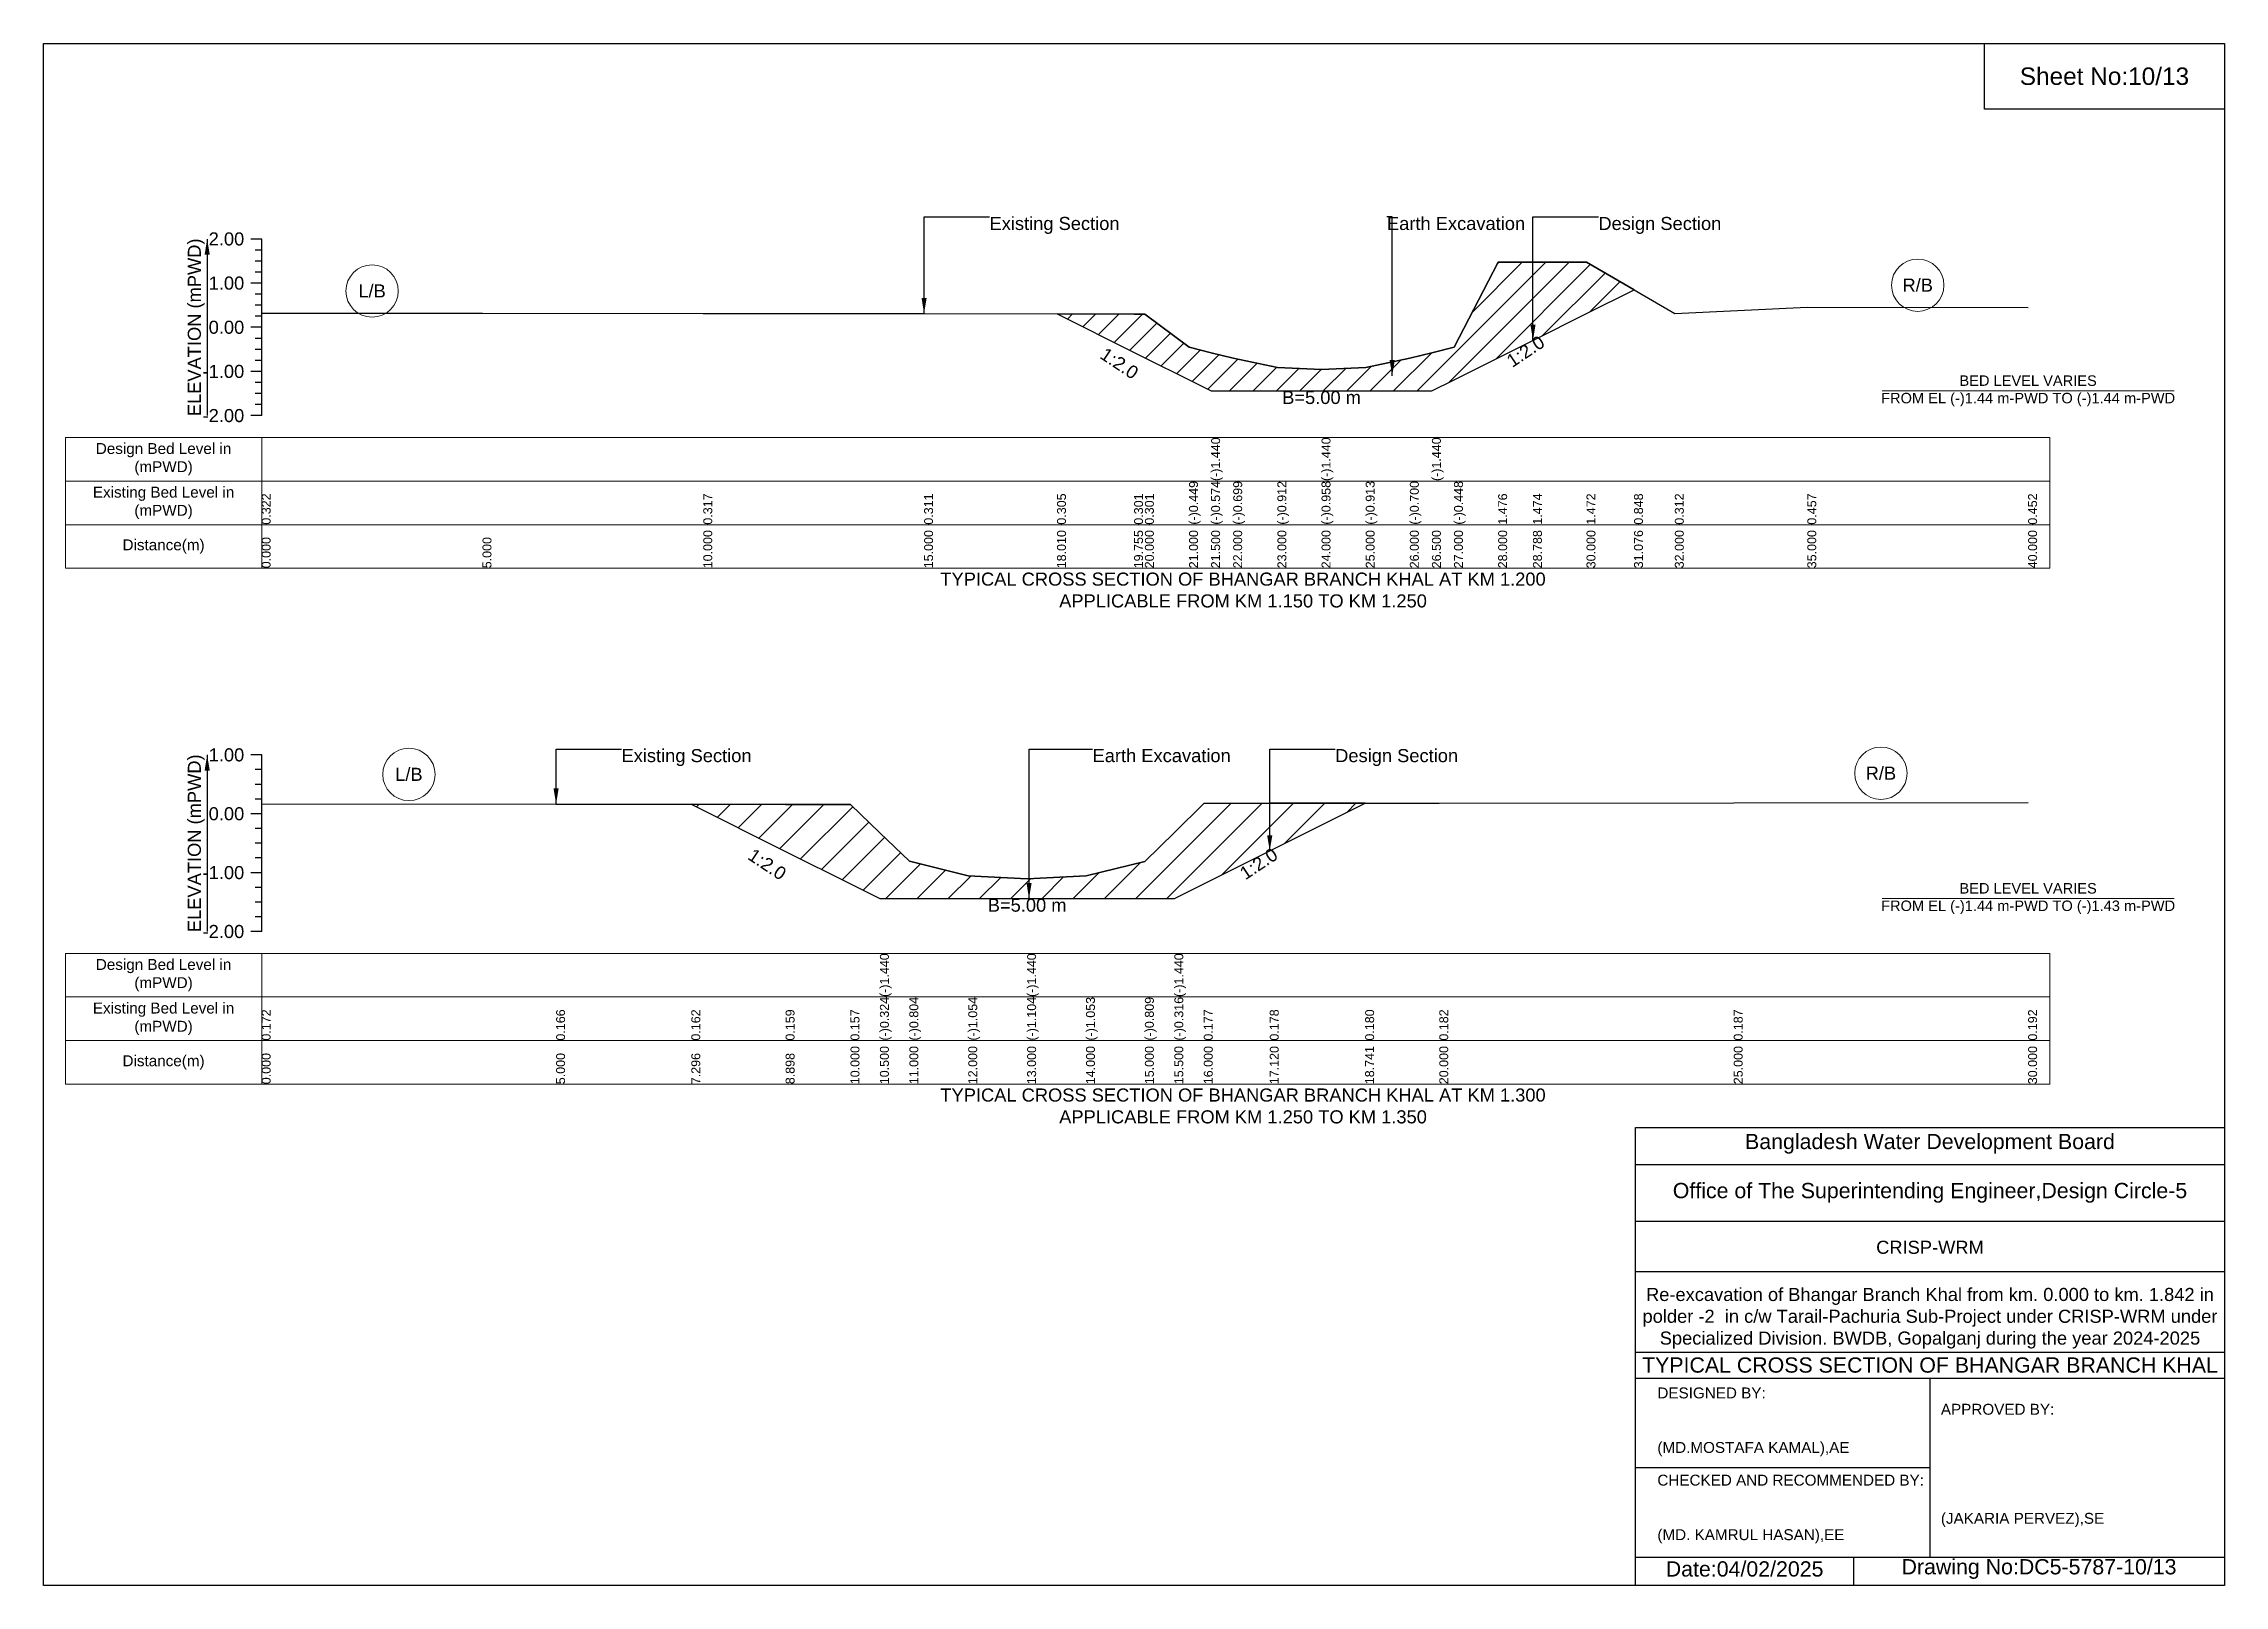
# Model space of a CAD drawing. Header units: inches. Extents: x 91000 to 238000, y -13637 to 0.
# Drawn here: x 190000 to 198000, y -5656 to 0 of the extents above; entities that cross this region are included whole.
import ezdxf

# ---------------------------------------------------------------- set-up
doc = ezdxf.new("R2010")
doc.units = ezdxf.units.IN
doc.header["$LTSCALE"] = 7
doc.header["$MEASUREMENT"] = 0
for name, color, linetype, lineweight in [('Cross section Data Border', 7, 'Continuous', 9), ('Cross Section Labels', 7, 'Continuous', 9), ('Existing_Bed_Level for Xsection', 7, 'Continuous', 25)]:
    doc.layers.add(name, color=color, linetype=linetype, lineweight=lineweight)
doc.styles.get("Standard").update_dxf_attribs({"font": 'arial.ttf'})
doc.dimstyles.get("Standard").update_dxf_attribs({"dimtxt": 0.18, "dimasz": 0.18, "dimexe": 0.18, "dimexo": 0.0625, "dimgap": 0.09, "dimtad": 0, "dimtih": 1, "dimtoh": 1, "dimdec": 4, "dimzin": 0, "dimdsep": 46, "dimtxsty": 'Standard', "dimcen": 0.09, "dimadec": 0, "dimazin": 0, "dimtfac": 1, "dimtdec": 4, "dimtofl": 0, "dimtmove": 0, "dimatfit": 3, "dimfxl": 1, "dimtolj": 1, "dimtzin": 0, "dimarcsym": 0})

msp = doc.modelspace()

# ---------------------------------------------------------------- texts
at = {"attachment_point": 5}
for s, insert, char_height in [('Sheet No:10/13', (197560, -120), 64), ('Bangladesh Water Development Board', (196920, -4036), 56), ('Office of The Superintending Engineer,Design Circle-5', (196920, -4216), 56)]:
    msp.add_mtext(s, dxfattribs=dict(at, insert=insert, char_height=char_height))
for s, insert, char_height, width, attachment_point in [('CRISP-WRM', (196920, -4416), 48, 2240, 5), ('Re-excavation of Bhangar Branch Khal from km. 0.000 to km. 1.842 in polder -2  in c/w Tarail-Pachuria Sub-Project under CRISP-WRM under Specialized Division. BWDB, Gopalganj during the year 2024-2025', (196920, -4676), 48, 2160, 5), ('TYPICAL CROSS SECTION OF BHANGAR BRANCH KHAL', (196920, -4848), 56, 2240, 5), ('DESIGNED BY:^J^J^J(MD.MOSTAFA KAMAL),AE', (195920, -5056), 40, 1120, 4), ('APPROVED BY:^J^J^J^J^J^J(JAKARIA PERVEZ),SE', (196960, -5216), 40, 1120, 4), ('CHECKED AND RECOMMENDED BY:^J^J^J(MD. KAMRUL HASAN),EE', (195920, -5376), 40, 1120, 4), ('Date:04/02/2025', (196240, -5596), 56, 1120, 5), ('Drawing No:DC5-5787-10/13', (197320, -5596), 56, 1760, 5)]:
    msp.add_mtext(s, dxfattribs=dict(insert=insert, char_height=char_height, width=width, attachment_point=attachment_point))
at = {"layer": 'Cross section Data Border', "char_height": 40, "width": 640, "attachment_point": 5}
for s, insert in [('Design Bed Level in (mPWD)', (190440, -1524.8)), ('Existing Bed Level in (mPWD)', (190440, -1684.8)), ('Distance(m)', (190440, -1844.8)), ('Design Bed Level in (mPWD)', (190440, -3417.5)), ('Existing Bed Level in (mPWD)', (190440, -3577.5)), ('Distance(m)', (190440, -3737.5))]:
    msp.add_mtext(s, dxfattribs=dict(at, insert=insert))
at = {"layer": 'Cross Section Labels'}
for s, insert, char_height, attachment_point in [('Existing Section', (193470, -635.8), 48, 1), ('Earth Excavation', (194928, -635.8), 48, 1), ('Design Section', (195703.6, -635.8), 48, 1), ('R/B', (196875, -886.2), 48, 5), ('L/B', (191205, -907.6), 48, 5), ('B=5.00 m', (194688, -1274.1), 48, 2), ('BED LEVEL VARIES ^JFROM EL (-)1.44 m-PWD TO (-)1.44 m-PWD', (197280, -1274.1), 38.4, 5), ('TYPICAL CROSS SECTION OF BHANGAR BRANCH KHAL AT KM 1.200^JAPPLICABLE FROM KM 1.150 TO KM 1.250', (194400, -2004.8), 48, 5), ('Existing Section', (192120, -2587.9), 48, 1), ('Earth Excavation', (193848, -2587.9), 48, 1), ('Design Section', (194738, -2587.9), 48, 1), ('L/B', (191340, -2681), 48, 5), ('R/B', (196740, -2676.6), 48, 5), ('BED LEVEL VARIES ^JFROM EL (-)1.44 m-PWD TO (-)1.43 m-PWD', (197280, -3136.6), 38.4, 5), ('B=5.00 m', (193608, -3136.6), 48, 2), ('TYPICAL CROSS SECTION OF BHANGAR BRANCH KHAL AT KM 1.300^JAPPLICABLE FROM KM 1.250 TO KM 1.350', (194400, -3897.5), 48, 5)]:
    msp.add_mtext(s, dxfattribs=dict(at, insert=insert, char_height=char_height, attachment_point=attachment_point))
at = {"layer": 'Cross Section Labels', "char_height": 48, "attachment_point": 2}
for insert, rotation in [((195423.1, -1109), 33.69007), ((193959.8, -1153), 326.30993), ((192668, -2990.6), 326.30993), ((194444, -2988.6), 33.69007)]:
    msp.add_mtext('1:2.0', dxfattribs=dict(at, insert=insert, rotation=rotation))
at = {"layer": 'Existing_Bed_Level for Xsection', "rotation": 90}
for s, insert, char_height, attachment_point in [('ELEVATION (mPWD)', (190560, -1040.8), 48, 5), ('(-)1.440', (194283, -1604.8), 32.8, 1), ('(-)1.440', (194688, -1604.8), 32.8, 1), ('(-)1.440', (195093, -1604.8), 32.8, 1), ('0.322', (190800, -1764.8), 32.8, 1), ('0.317', (192420, -1764.8), 32.8, 1), ('0.311', (193230, -1764.8), 32.8, 1), ('0.305', (193717.6, -1764.8), 32.8, 1), ('0.301', (194000.3, -1764.8), 32.8, 1), ('0.301', (194040, -1764.8), 32.8, 1), ('(-)0.449', (194202, -1764.8), 32.8, 1), ('(-)0.574', (194283, -1764.8), 32.8, 1), ('(-)0.699', (194364, -1764.8), 32.8, 1), ('(-)0.912', (194526, -1764.8), 32.8, 1), ('(-)0.958', (194688, -1764.8), 32.8, 1), ('(-)0.913', (194850, -1764.8), 32.8, 1), ('(-)0.700', (195012, -1764.8), 32.8, 1), ('(-)0.448', (195174, -1764.8), 32.8, 1), ('1.476', (195336, -1764.8), 32.8, 1), ('1.474', (195463.6, -1764.8), 32.8, 1), ('1.472', (195660, -1764.8), 32.8, 1), ('0.848', (195834.3, -1764.8), 32.8, 1), ('0.312', (195984, -1764.8), 32.8, 1), ('0.457', (196470, -1764.8), 32.8, 1), ('0.452', (197280, -1764.8), 32.8, 1), ('0.000', (190800, -1924.8), 32.8, 1), ('5.000', (191610, -1924.8), 32.8, 1), ('10.000', (192420, -1924.8), 32.8, 1), ('15.000', (193230, -1924.8), 32.8, 1), ('18.010', (193717.6, -1924.8), 32.8, 1), ('19.755', (194000.3, -1924.8), 32.8, 1), ('20.000', (194040, -1924.8), 32.8, 1), ('21.000', (194202, -1924.8), 32.8, 1), ('21.500', (194283, -1924.8), 32.8, 1), ('22.000', (194364, -1924.8), 32.8, 1), ('23.000', (194526, -1924.8), 32.8, 1), ('24.000', (194688, -1924.8), 32.8, 1), ('25.000', (194850, -1924.8), 32.8, 1), ('26.000', (195012, -1924.8), 32.8, 1), ('26.500', (195093, -1924.8), 32.8, 1), ('27.000', (195174, -1924.8), 32.8, 1), ('28.000', (195336, -1924.8), 32.8, 1), ('28.788', (195463.6, -1924.8), 32.8, 1), ('30.000', (195660, -1924.8), 32.8, 1), ('31.076', (195834.3, -1924.8), 32.8, 1), ('32.000', (195984, -1924.8), 32.8, 1), ('35.000', (196470, -1924.8), 32.8, 1), ('40.000', (197280, -1924.8), 32.8, 1), ('ELEVATION (mPWD)', (190560, -2933.5), 48, 5), ('(-)1.440', (193068, -3497.5), 32.8, 1), ('(-)1.440', (193608, -3497.5), 32.8, 1), ('(-)1.440', (194148, -3497.5), 32.8, 1), ('(-)0.324', (193068, -3657.5), 32.8, 1), ('(-)0.804', (193176, -3657.5), 32.8, 1), ('(-)1.054', (193392, -3657.5), 32.8, 1), ('(-)1.104', (193608, -3657.5), 32.8, 1), ('(-)1.053', (193824, -3657.5), 32.8, 1), ('(-)0.809', (194040, -3657.5), 32.8, 1), ('(-)0.316', (194148, -3657.5), 32.8, 1), ('0.172', (190800, -3657.5), 32.8, 1), ('0.166', (191880, -3657.5), 32.8, 1), ('0.162', (192376, -3657.5), 32.8, 1), ('0.159', (192722, -3657.5), 32.8, 1), ('0.157', (192960, -3657.5), 32.8, 1), ('0.177', (194256, -3657.5), 32.8, 1), ('0.178', (194498, -3657.5), 32.8, 1), ('0.180', (194848, -3657.5), 32.8, 1), ('0.182', (195120, -3657.5), 32.8, 1), ('0.187', (196200, -3657.5), 32.8, 1), ('0.192', (197280, -3657.5), 32.8, 1), ('10.000', (192960, -3817.5), 32.8, 1), ('10.500', (193068, -3817.5), 32.8, 1), ('11.000', (193176, -3817.5), 32.8, 1), ('12.000', (193392, -3817.5), 32.8, 1), ('13.000', (193608, -3817.5), 32.8, 1), ('14.000', (193824, -3817.5), 32.8, 1), ('15.000', (194040, -3817.5), 32.8, 1), ('15.500', (194148, -3817.5), 32.8, 1), ('16.000', (194256, -3817.5), 32.8, 1), ('17.120', (194498, -3817.5), 32.8, 1), ('18.741', (194848, -3817.5), 32.8, 1), ('20.000', (195120, -3817.5), 32.8, 1), ('25.000', (196200, -3817.5), 32.8, 1), ('30.000', (197280, -3817.5), 32.8, 1), ('0.000', (190800, -3817.5), 32.8, 1), ('5.000', (191880, -3817.5), 32.8, 1), ('7.296', (192376, -3817.5), 32.8, 1), ('8.898', (192722, -3817.5), 32.8, 1)]:
    msp.add_mtext(s, dxfattribs=dict(at, insert=insert, char_height=char_height, attachment_point=attachment_point))
at = {"layer": 'Existing_Bed_Level for Xsection', "char_height": 48, "attachment_point": 6}
for s, insert in [('2.00', (190736, -716.8)), ('1.00', (190736, -878.8)), ('0.00', (190736, -1040.8)), ('-1.00', (190736, -1202.8)), ('-2.00', (190736, -1364.8)), ('1.00', (190736, -2609.5)), ('0.00', (190736, -2825.5)), ('-1.00', (190736, -3041.5)), ('-2.00', (190736, -3257.5))]:
    msp.add_mtext(s, dxfattribs=dict(at, insert=insert))

# ---------------------------------------------------------------- hatches: boundary and pattern name
at = {"layer": 'Existing_Bed_Level for Xsection'}
h = msp.add_hatch(dxfattribs=at)
h.set_pattern_fill('ANSI31', color=256, scale=486, style=0)
h.paths.add_polyline_path([(193717.6, -991.4), (194000.3, -1132.7), (194040, -1152.6), (194202, -1233.6), (194283, -1274.1), (194364, -1274.1), (194526, -1274.1), (194688, -1274.1), (194850, -1274.1), (195012, -1274.1), (195093, -1274.1), (195174, -1233.6), (195336, -1152.6), (195463.6, -1088.8), (195660, -990.6), (195834.3, -903.4), (195660, -802.3), (195463.6, -801.9), (195336, -801.7), (195174, -1113.4), (195093, -1133.8), (195012, -1154.2), (194850, -1188.7), (194688, -1196), (194526, -1188.5), (194364, -1154), (194283, -1133.8), (194202, -1113.5), (194040, -992), (194000.3, -992)])
h = msp.add_hatch(dxfattribs=at)
h.set_pattern_fill('ANSI31', color=256, scale=648, style=0)
h.paths.add_polyline_path([(192376, -2790.6), (192722, -2963.6), (192960, -3082.6), (193068, -3136.6), (193176, -3136.6), (193392, -3136.6), (193608, -3136.6), (193824, -3136.6), (194040, -3136.6), (194148, -3136.6), (194256, -3082.6), (194498, -2961.6), (194848, -2786.6), (194498, -2787), (194256, -2787.3), (194148, -2893.8), (194040, -3000.3), (193824, -3053), (193608, -3064), (193392, -3053.2), (193176, -2999.2), (193068, -2895.4), (192960, -2791.6), (192722, -2791.2)])

# ---------------------------------------------------------------- linework, layer by layer
for points in [[(190000, 0), (198000, 0), (198000, -5656), (190000, -5656)], [(197120, 0), (198000, 0), (198000, -240), (197120, -240)]]:
    msp.add_lwpolyline(points, close=True)
for points in [[(195840, -5656), (195840, -3976), (198000, -3976)], [(195840, -4112), (198000, -4112)], [(195840, -4320), (198000, -4320)], [(195840, -4504), (198000, -4504)], [(195840, -4800), (198000, -4800)], [(195840, -4896), (198000, -4896)], [(196920, -4896), (196920, -5552)], [(195840, -5224), (196920, -5224)], [(195840, -5552), (198000, -5552)], [(196640, -5552), (196640, -5656)]]:
    msp.add_lwpolyline(points)
at = {"layer": 'Cross section Data Border'}
for points in [[(190080, -1444.8), (197360, -1444.8), (197360, -1924.8), (190080, -1924.8)], [(190080, -3337.5), (197360, -3337.5), (197360, -3817.5), (190080, -3817.5)]]:
    msp.add_lwpolyline(points, close=True, dxfattribs=at)
for points in [[(190800, -1444.8), (190800, -1924.8)], [(190080, -1604.8), (197360, -1604.8)], [(190080, -1764.8), (197360, -1764.8)], [(190800, -3337.5), (190800, -3817.5)], [(190080, -3497.5), (197360, -3497.5)], [(190080, -3657.5), (197360, -3657.5)]]:
    msp.add_lwpolyline(points, dxfattribs=at)
at = {"layer": 'Cross Section Labels'}
for points in [[(196744.2, -1274.1), (197815.8, -1274.1)], [(196744.2, -3136.6), (197815.8, -3136.6)]]:
    msp.add_lwpolyline(points, dxfattribs=at)
for centre in [(196875, -886.2), (191205, -907.6), (191340, -2681), (196740, -2676.6)]:
    msp.add_circle(centre, 96, dxfattribs=at)
at = {"layer": 'Existing_Bed_Level for Xsection'}
for points in [[(190800, -716.8), (190760, -716.8)], [(190800, -1364.8), (190800, -1202.8), (190800, -1040.8), (190800, -878.8), (190800, -716.8)], [(190800, -757.3), (190776, -757.3)], [(190800, -797.8), (190776, -797.8)], [(190800, -878.8), (190760, -878.8)], [(190800, -838.3), (190776, -838.3)], [(190800, -988.6), (191610, -988.6), (192420, -989.5), (193230, -990.4), (193717.6, -991.4), (194000.3, -992), (194040, -992), (194202, -1113.5), (194283, -1133.8), (194283, -1133.8), (194364, -1154), (194526, -1188.5), (194688, -1196), (194688, -1196), (194850, -1188.7), (195012, -1154.2), (195093, -1133.8), (195093, -1133.8), (195174, -1113.4), (195336, -801.7), (195463.6, -801.9), (195660, -802.3), (195834.3, -903.4), (195984, -990.3), (196470, -966.8), (197280, -967.6)], [(190800, -919.3), (190776, -919.3)], [(190800, -959.8), (190776, -959.8)], [(190800, -1000.3), (190776, -1000.3)], [(190800, -1040.8), (190760, -1040.8)], [(190800, -1081.3), (190776, -1081.3)], [(190800, -1121.8), (190776, -1121.8)], [(190800, -1162.3), (190776, -1162.3)], [(190800, -1202.8), (190760, -1202.8)], [(190800, -1243.3), (190776, -1243.3)], [(190800, -1283.8), (190776, -1283.8)], [(190800, -1324.3), (190776, -1324.3)], [(190800, -1364.8), (190760, -1364.8)], [(190800, -2609.5), (190760, -2609.5)], [(190800, -3257.5), (190800, -3041.5), (190800, -2825.5), (190800, -2609.5)], [(190800, -2663.5), (190776, -2663.5)], [(190800, -2717.5), (190776, -2717.5)], [(190800, -2771.5), (190776, -2771.5)], [(190800, -2788.4), (191880, -2789.7), (192376, -2790.6), (192722, -2791.2), (192960, -2791.6), (193068, -2895.4), (193068, -2895.4), (193176, -2999.2), (193392, -3053.2), (193608, -3064), (193608, -3064), (193824, -3053), (194040, -3000.3), (194148, -2893.8), (194148, -2893.8), (194256, -2787.3), (194498, -2787), (194848, -2786.6), (195120, -2786.2), (196200, -2785.1), (197280, -2784.1)], [(190800, -2825.5), (190760, -2825.5)], [(190800, -2879.5), (190776, -2879.5)], [(190800, -2933.5), (190776, -2933.5)], [(190800, -2987.5), (190776, -2987.5)], [(190800, -3041.5), (190760, -3041.5)], [(190800, -3095.5), (190776, -3095.5)], [(190800, -3149.5), (190776, -3149.5)], [(190800, -3257.5), (190760, -3257.5)], [(190800, -3203.5), (190776, -3203.5)]]:
    msp.add_lwpolyline(points, dxfattribs=at)
for points in [[(193717.6, -991.4), (194000.3, -1132.7), (194040, -1152.6), (194202, -1233.6), (194283, -1274.1), (194283, -1274.1), (194364, -1274.1), (194526, -1274.1), (194688, -1274.1), (194688, -1274.1), (194850, -1274.1), (195012, -1274.1), (195093, -1274.1), (195093, -1274.1), (195174, -1233.6), (195336, -1152.6), (195463.6, -1088.8), (195660, -990.6), (195834.3, -903.4), (195660, -802.3), (195463.6, -801.9), (195336, -801.7), (195174, -1113.4), (195093, -1133.8), (195093, -1133.8), (195012, -1154.2), (194850, -1188.7), (194688, -1196), (194688, -1196), (194526, -1188.5), (194364, -1154), (194283, -1133.8), (194283, -1133.8), (194202, -1113.5), (194040, -992), (194000.3, -992)], [(192376, -2790.6), (192722, -2963.6), (192960, -3082.6), (193068, -3136.6), (193068, -3136.6), (193176, -3136.6), (193392, -3136.6), (193608, -3136.6), (193608, -3136.6), (193824, -3136.6), (194040, -3136.6), (194148, -3136.6), (194148, -3136.6), (194256, -3082.6), (194498, -2961.6), (194848, -2786.6), (194498, -2787), (194256, -2787.3), (194148, -2893.8), (194148, -2893.8), (194040, -3000.3), (193824, -3053), (193608, -3064), (193608, -3064), (193392, -3053.2), (193176, -2999.2), (193068, -2895.4), (193068, -2895.4), (192960, -2791.6), (192722, -2791.2)]]:
    msp.add_lwpolyline(points, close=True, dxfattribs=at)

msp.set_redraw_order([(e.dxf.handle, doc.entitydb.next_handle()) for e in msp.query("TEXT MTEXT ATTDEF DIMENSION ARC_DIMENSION")])  # texts and dimensions are drawn at this point

# ---------------------------------------------------------------- leaders
at = {"layer": 'Cross Section Labels', "annotation_type": 0, "has_hookline": 1, "hookline_direction": 0}
for points, text_width in [([(193230, -990.4), (193230, -635.8), (193469.9, -635.8)], 467.2), ([(194947.3, -1218.6), (194947.3, -635.8), (194927.9, -635.8)], 497), ([(195463.6, -1088.8), (195463.6, -635.8), (195703.6, -635.8)], 441.2), ([(191880, -2789.7), (191880, -2587.9), (192119.9, -2587.9)], 467.2), ([(193615, -3136.6), (193615, -2587.9), (193847.9, -2587.9)], 497), ([(194498, -2961.6), (194498, -2587.9), (194737.9, -2587.9)], 441.2)]:
    msp.add_leader(points, dimstyle='Standard', override={"dimasz": 57.6}, dxfattribs=dict(at, text_width=text_width))
at = {"layer": 'Existing_Bed_Level for Xsection'}
for points in [[(190600, -716.8), (190600, -1364.8)], [(190600, -2609.5), (190600, -3257.5)]]:
    msp.add_leader(points, dimstyle='Standard', override={"dimasz": 57.6}, dxfattribs=at)

doc.saveas('drawing.dxf')
